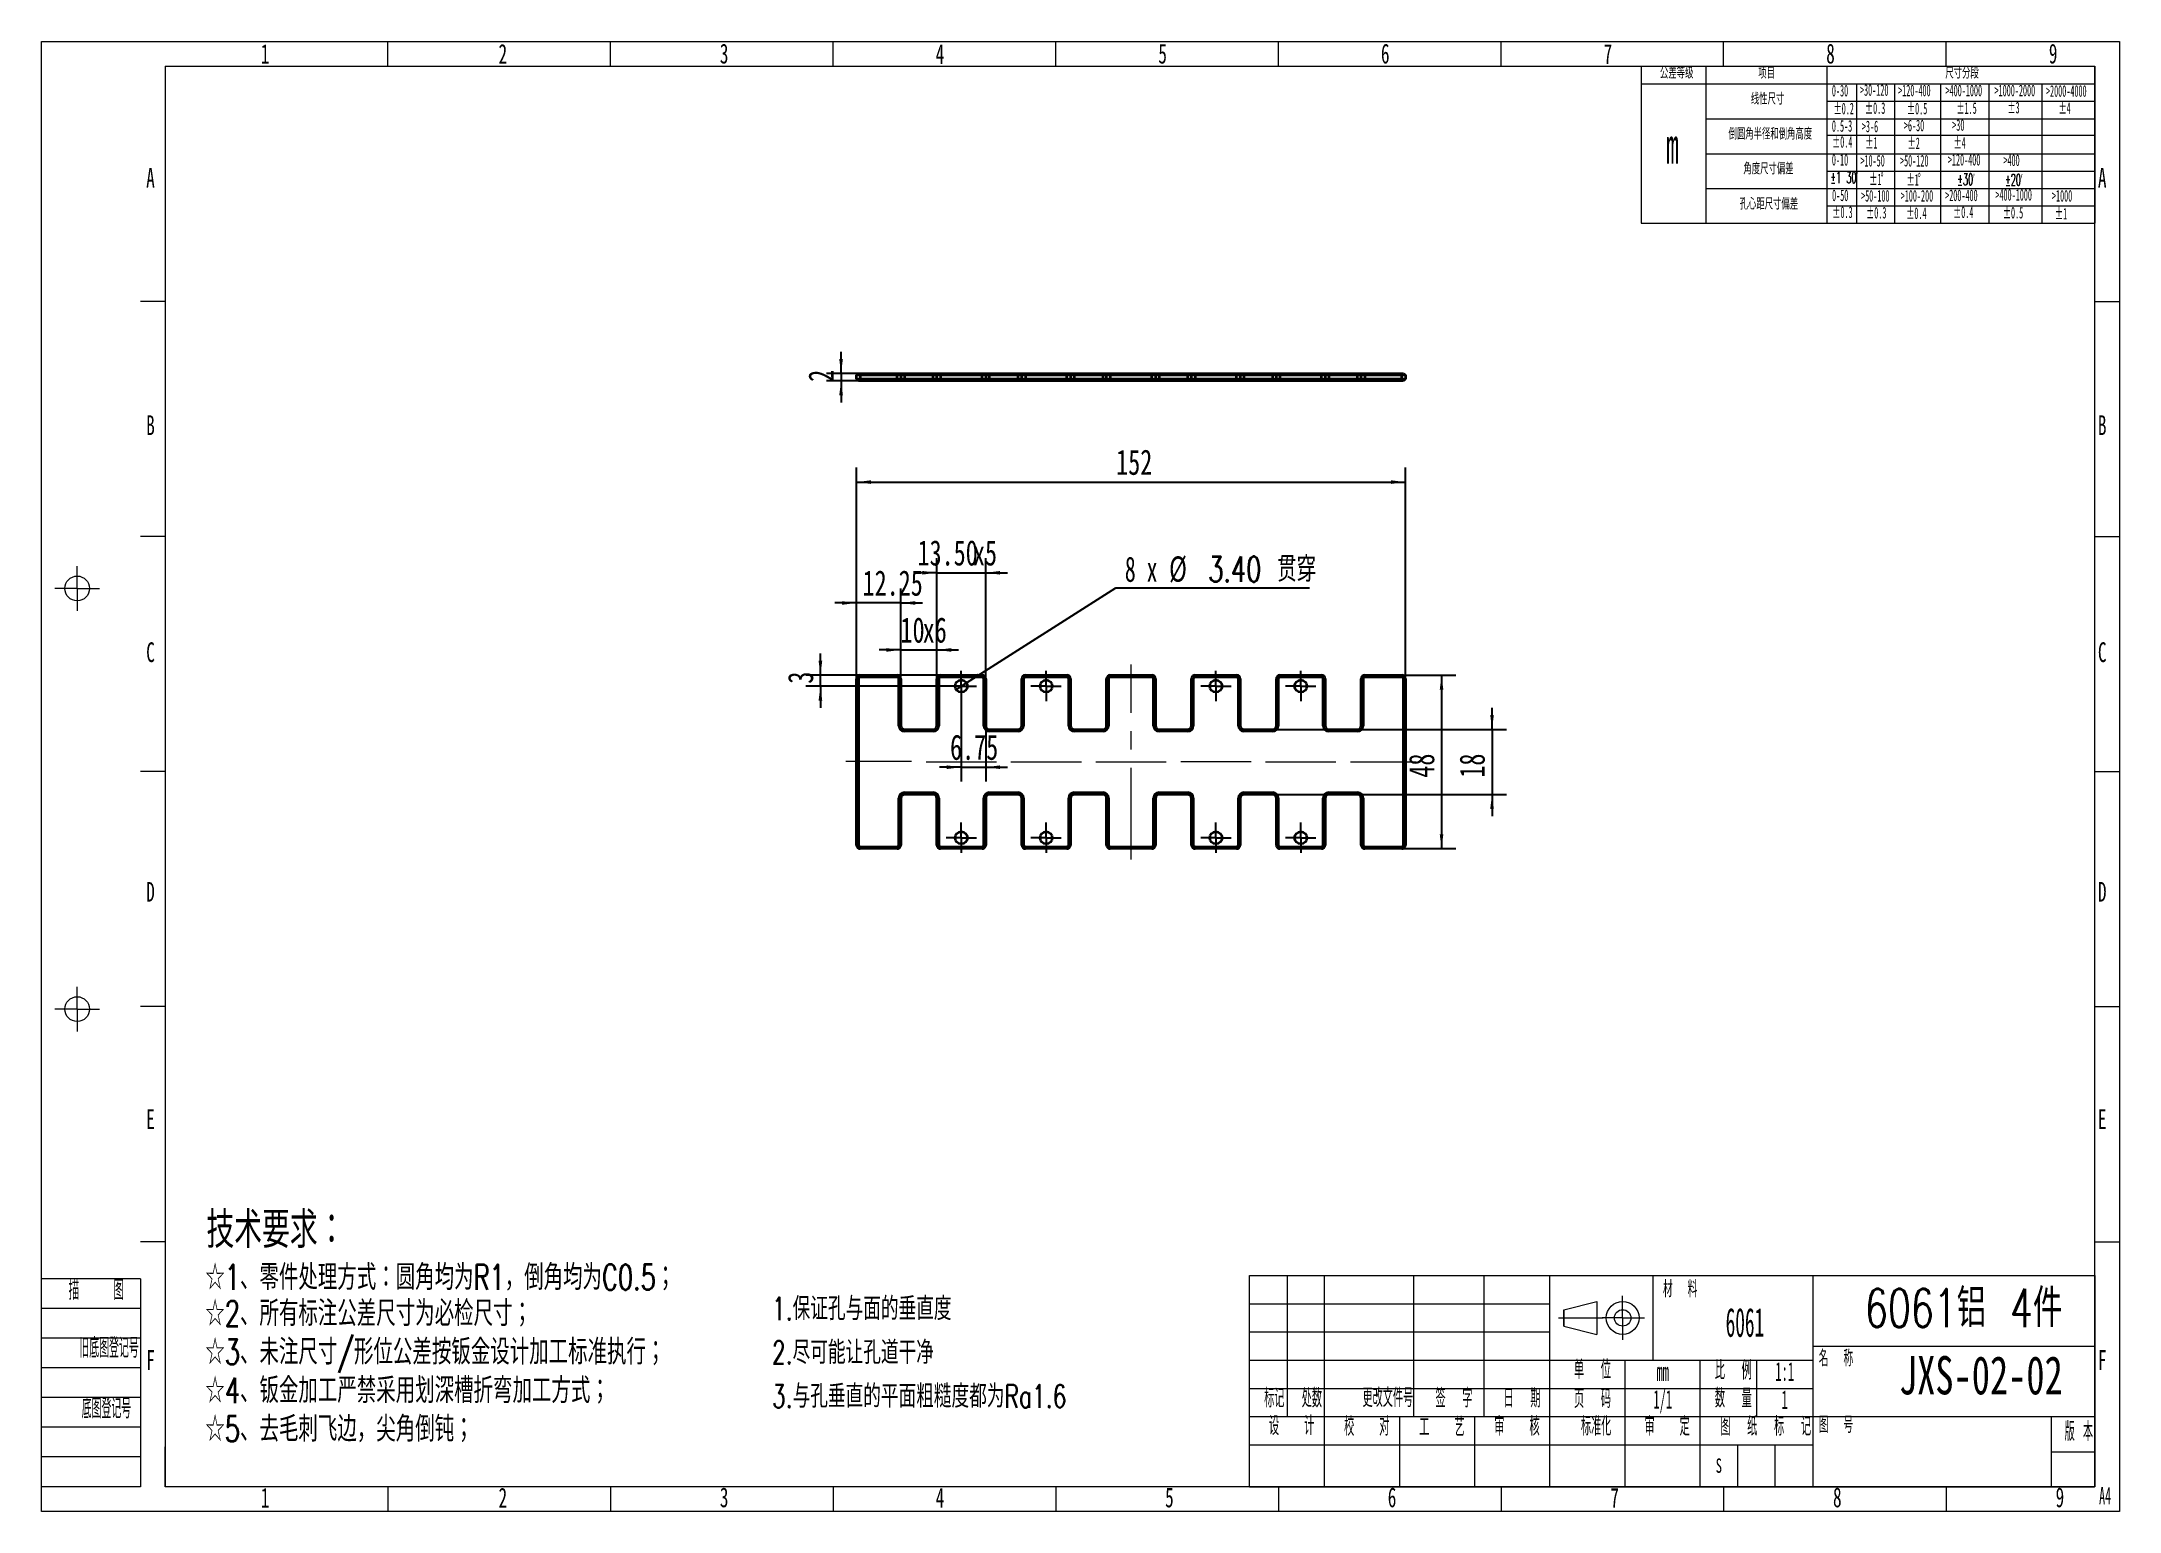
# Model space of a CAD drawing. Header units: millimetres. Extents: x 5 to 292, y 3 to 206.
import ezdxf

# ---------------------------------------------------------------- set-up
doc = ezdxf.new("R2010")
doc.units = ezdxf.units.MM
doc.linetypes.add('CENTERX2', pattern=[20.32, 12.7, -2.54, 2.54, -2.54])
doc.layers.add('10', color=7, linetype='Continuous')
doc.layers.add('SLD-0', color=7, linetype='Continuous')
doc.layers.add('粗实线层', color=7, linetype='Continuous', lineweight=25)
doc.styles.add('SLDTEXTSTYLE0', font='TXT', dxfattribs={"width": 0.7, "bigfont": 'bigfont'})
doc.styles.add('SLDTEXTSTYLE1', font='TXT', dxfattribs={"width": 0.7})
doc.styles.add('SLDTEXTSTYLE10', font='TXT', dxfattribs={"width": 0.510549})
doc.styles.add('SLDTEXTSTYLE11', font='TXT', dxfattribs={"width": 0.516878})
doc.styles.add('SLDTEXTSTYLE12', font='TXT', dxfattribs={"width": 0.516878, "bigfont": 'bigfont'})
doc.styles.add('SLDTEXTSTYLE13', font='TXT', dxfattribs={"width": 0.633333})
doc.styles.add('SLDTEXTSTYLE2', font='TXT', dxfattribs={"width": 0.49, "bigfont": 'bigfont'})
doc.styles.add('SLDTEXTSTYLE3', font='TXT', dxfattribs={"width": 0.495, "bigfont": 'bigfont'})
doc.styles.add('SLDTEXTSTYLE4', font='TXT', dxfattribs={"width": 0.496, "bigfont": 'bigfont'})
doc.styles.add('SLDTEXTSTYLE5', font='TXT', dxfattribs={"width": 0.5125, "bigfont": 'bigfont'})
doc.styles.add('SLDTEXTSTYLE6', font='TXT', dxfattribs={"width": 0.49})
doc.styles.add('SLDTEXTSTYLE7', font='TXT', dxfattribs={"width": 0.638186})
doc.styles.add('SLDTEXTSTYLE8', font='TXT', dxfattribs={"width": 0.484951, "bigfont": 'bigfont'})
doc.styles.add('SLDTEXTSTYLE9', font='TXT', dxfattribs={"width": 0.454852, "bigfont": 'bigfont'})
doc.dimstyles.new('SLDDIMSTYLE0', dxfattribs={"dimtxt": 3.5, "dimasz": 2, "dimexe": 0, "dimexo": 0.0625, "dimgap": 0.875, "dimtad": 2, "dimlfac": 2, "dimrnd": 1e-09, "dimzin": 12, "dimdsep": 46, "dimtxsty": 'SLDTEXTSTYLE1', "dimsah": 1, "dimcen": 0.09, "dimadec": 0, "dimazin": 3, "dimtfac": 1, "dimtmove": 0, "dimatfit": 0, "dimfxl": 0, "dimfrac": 2, "dimtolj": 1, "dimtzin": 12, "dimarcsym": 0})
doc.dimstyles.new('SLDDIMSTYLE1', dxfattribs={"dimtxt": 3.5, "dimasz": 2, "dimexe": 0, "dimexo": 0.0625, "dimgap": 0.875, "dimtad": 2, "dimlfac": 2, "dimrnd": 1e-09, "dimzin": 12, "dimdsep": 46, "dimtxsty": 'SLDTEXTSTYLE1', "dimsah": 1, "dimcen": 0.09, "dimadec": 0, "dimazin": 3, "dimtfac": 1, "dimtofl": 0, "dimtmove": 0, "dimatfit": 3, "dimfxl": 0, "dimfrac": 2, "dimtolj": 1, "dimtzin": 12, "dimarcsym": 0})
doc.dimstyles.new('SLDDIMSTYLE2', dxfattribs={"dimtxt": 3.5, "dimasz": 2, "dimexe": 0, "dimexo": 0.0625, "dimgap": 0.875, "dimtad": 2, "dimlfac": 2, "dimrnd": 1e-09, "dimzin": 4, "dimdsep": 46, "dimtxsty": 'SLDTEXTSTYLE1', "dimsah": 1, "dimcen": 0.09, "dimadec": 0, "dimazin": 1, "dimtfac": 1, "dimtmove": 0, "dimatfit": 0, "dimfxl": 0, "dimfrac": 2, "dimtolj": 1, "dimtzin": 12, "dimarcsym": 0})
doc.dimstyles.new('SLDDIMSTYLE3', dxfattribs={"dimtxt": 3.5, "dimasz": 2, "dimexe": 0, "dimexo": 0.0625, "dimgap": 0.875, "dimtad": 0, "dimtih": 1, "dimtoh": 1, "dimlfac": 2, "dimrnd": 1e-09, "dimzin": 4, "dimdsep": 46, "dimtxsty": 'SLDTEXTSTYLE1', "dimblk1": 'NONE', "dimsah": 1, "dimcen": 0, "dimadec": 0, "dimazin": 1, "dimtfac": 1, "dimtmove": 0, "dimatfit": 3, "dimldrblk": 'NONE', "dimfxl": 0, "dimfrac": 2, "dimtolj": 1, "dimtzin": 12, "dimarcsym": 0})

msp = doc.modelspace()

# ---------------------------------------------------------------- texts
at = {"layer": 'SLD-0'}
for s, insert, char_height, attachment_point, style in [('1', (34.8548, 205.9063), 2.74, 1, 'SLDTEXTSTYLE7'), ('2', (67.7712, 205.9063), 2.74, 1, 'SLDTEXTSTYLE7'), ('3', (98.4143, 205.9529), 2.74, 1, 'SLDTEXTSTYLE7'), ('4', (128.2998, 205.8954), 2.74, 1, 'SLDTEXTSTYLE7'), ('5', (159.1248, 205.942), 2.74, 1, 'SLDTEXTSTYLE7'), ('6', (189.9498, 205.9529), 2.74, 1, 'SLDTEXTSTYLE7'), ('7', (220.7748, 205.8954), 2.74, 1, 'SLDTEXTSTYLE7'), ('8', (251.5998, 205.9529), 2.74, 1, 'SLDTEXTSTYLE7'), ('9', (282.4248, 205.9529), 2.74, 1, 'SLDTEXTSTYLE7'), ('公差等级', (228.5869, 202.7317), 1.6, 1, 'SLDTEXTSTYLE12'), ('项目', (242.1925, 202.7099), 1.6, 1, 'SLDTEXTSTYLE12'), ('尺寸分段', (268.0924, 202.7221), 1.6, 1, 'SLDTEXTSTYLE12'), ('线性尺寸', (241.1637, 199.1276), 1.6, 1, 'SLDTEXTSTYLE12'), ('0-30', (252.3879, 200.253), 1.6, 1, 'SLDTEXTSTYLE11'), ('>30-120', (256.2771, 200.342), 1.6, 1, 'SLDTEXTSTYLE11'), ('>120-400', (261.5573, 200.2751), 1.6, 1, 'SLDTEXTSTYLE11'), ('>400-1000', (268.1181, 200.2751), 1.6, 1, 'SLDTEXTSTYLE11'), ('>1000-2000', (274.9028, 200.2751), 1.6, 1, 'SLDTEXTSTYLE11'), ('>2000-4000', (282.0315, 200.2082), 1.6, 1, 'SLDTEXTSTYLE11'), ('±0.2', (252.6171, 197.7777), 1.6, 1, 'SLDTEXTSTYLE11'), ('±0.3', (256.9655, 197.8446), 1.6, 1, 'SLDTEXTSTYLE11'), ('±0.5', (262.7809, 197.7737), 1.6, 1, 'SLDTEXTSTYLE11'), ('±1.5', (269.6282, 197.8406), 1.6, 1, 'SLDTEXTSTYLE11'), ('±3', (276.69, 197.9075), 1.6, 1, 'SLDTEXTSTYLE11'), ('±4', (283.7612, 197.8406), 1.6, 1, 'SLDTEXTSTYLE11'), ('m', (229.4354, 194.3517), 5, 1, 'SLDTEXTSTYLE11'), ('倒圆角半径和倒角高度', (238.0746, 194.2849), 1.6, 1, 'SLDTEXTSTYLE12'), ('0.5-3', (252.3879, 195.3694), 1.6, 1, 'SLDTEXTSTYLE11'), ('±0.4', (252.4164, 193.1617), 1.6, 1, 'SLDTEXTSTYLE11'), ('>3-6', (256.5357, 195.3025), 1.6, 1, 'SLDTEXTSTYLE11'), ('±1', (257.0092, 193.0337), 1.6, 1, 'SLDTEXTSTYLE11'), ('>6-30', (262.3559, 195.4363), 1.6, 1, 'SLDTEXTSTYLE11'), ('±2', (262.8731, 192.9726), 1.6, 1, 'SLDTEXTSTYLE11'), ('>30', (269.0458, 195.5032), 1.6, 1, 'SLDTEXTSTYLE11'), ('±4', (269.2261, 193.0337), 1.6, 1, 'SLDTEXTSTYLE11'), ('0-10', (252.3879, 190.6864), 1.6, 1, 'SLDTEXTSTYLE11'), ('>10-50', (256.335, 190.5526), 1.6, 1, 'SLDTEXTSTYLE11'), ('>50-120', (261.8207, 190.5526), 1.6, 1, 'SLDTEXTSTYLE11'), ('>120-400', (268.4437, 190.6864), 1.6, 1, 'SLDTEXTSTYLE11'), ('>400', (276.1372, 190.6195), 1.6, 1, 'SLDTEXTSTYLE11'), ('A', (18.9878, 188.7658), 2.74, 1, 'SLDTEXTSTYLE7'), ('角度尺寸偏差', (240.1346, 189.467), 1.6, 1, 'SLDTEXTSTYLE12'), ('±1 30′', (252.1782, 188.2375), 1.5875, 1, 'SLDTEXTSTYLE12'), ('±30′', (269.7496, 187.9792), 1.6, 1, 'SLDTEXTSTYLE12'), ('±20′', (276.3727, 187.9123), 1.6, 1, 'SLDTEXTSTYLE12'), ('A', (289.2203, 188.7658), 2.74, 1, 'SLDTEXTSTYLE7'), ('孔心距尺寸偏差', (239.6089, 184.5968), 1.6, 1, 'SLDTEXTSTYLE12'), ('0-50', (252.413, 185.7689), 1.6, 1, 'SLDTEXTSTYLE11'), ('>50-100', (256.427, 185.702), 1.6, 1, 'SLDTEXTSTYLE11'), ('>100-200', (261.9127, 185.702), 1.6, 1, 'SLDTEXTSTYLE11'), ('>200-400', (268.0675, 185.7689), 1.6, 1, 'SLDTEXTSTYLE11'), ('>400-1000', (275.025, 185.8358), 1.6, 1, 'SLDTEXTSTYLE11'), ('>1000', (282.8522, 185.702), 1.6, 1, 'SLDTEXTSTYLE11'), ('±0.3', (252.4415, 183.4274), 1.6, 1, 'SLDTEXTSTYLE11'), ('±0.3', (257.1245, 183.3605), 1.6, 1, 'SLDTEXTSTYLE11'), ('±0.4', (262.6771, 183.2936), 1.6, 1, 'SLDTEXTSTYLE11'), ('±0.4', (269.1663, 183.4274), 1.6, 1, 'SLDTEXTSTYLE11'), ('±0.5', (276.057, 183.3605), 1.6, 1, 'SLDTEXTSTYLE11'), ('±1', (283.2821, 183.2267), 1.6, 1, 'SLDTEXTSTYLE11'), ('B', (18.9878, 154.5154), 2.74, 1, 'SLDTEXTSTYLE7'), ('B', (289.2203, 154.5154), 2.74, 1, 'SLDTEXTSTYLE7'), ('C', (18.9878, 123.0979), 2.74, 1, 'SLDTEXTSTYLE7'), ('C', (289.2203, 123.0979), 2.74, 1, 'SLDTEXTSTYLE7'), ('D', (18.9878, 89.9341), 2.74, 1, 'SLDTEXTSTYLE7'), ('D', (289.2203, 89.9341), 2.74, 1, 'SLDTEXTSTYLE7'), ('E', (18.9878, 58.4696), 2.74, 1, 'SLDTEXTSTYLE7'), ('E', (289.2203, 58.4696), 2.74, 1, 'SLDTEXTSTYLE7'), ('描    图', (12.0797, 34.8098), 2.74, 2, 'SLDTEXTSTYLE8'), ('材  料', (228.994, 34.7233), 2.275, 1, 'SLDTEXTSTYLE5'), ('6061', (240.3458, 30.9682), 4, 2, 'SLDTEXTSTYLE6'), ('旧底图登记号', (13.8474, 26.8077), 2.74, 2, 'SLDTEXTSTYLE9'), ('F', (18.9878, 25.1372), 2.74, 1, 'SLDTEXTSTYLE7'), ('单  位', (219.2387, 23.7356), 2.6, 2, 'SLDTEXTSTYLE3'), ('比  例', (238.7369, 23.6571), 2.6, 2, 'SLDTEXTSTYLE3'), ('1:1', (245.8553, 23.4723), 2.6, 2, 'SLDTEXTSTYLE6'), ('名  称', (250.5704, 25.1418), 2.275, 1, 'SLDTEXTSTYLE5'), ('F', (289.2203, 25.1372), 2.74, 1, 'SLDTEXTSTYLE7'), ('mm', (228.9526, 23.4672), 2.6, 2, 'SLDTEXTSTYLE6'), ('底图登记号', (13.4829, 18.4141), 2.74, 2, 'SLDTEXTSTYLE9'), ('标记', (175.1822, 19.7844), 2.6, 2, 'SLDTEXTSTYLE2'), ('处数', (180.384, 19.781), 2.6, 2, 'SLDTEXTSTYLE2'), ('更改文件号', (190.9086, 19.8401), 2.6, 2, 'SLDTEXTSTYLE2'), ('签  字', (200.0637, 19.7889), 2.6, 2, 'SLDTEXTSTYLE3'), ('日  期', (209.4887, 19.781), 2.6, 2, 'SLDTEXTSTYLE3'), ('页  码', (219.2369, 19.6979), 2.6, 2, 'SLDTEXTSTYLE3'), ('1/1', (228.967, 19.6101), 2.6, 2, 'SLDTEXTSTYLE6'), ('数  量', (238.7405, 19.781), 2.6, 2, 'SLDTEXTSTYLE3'), ('1', (245.8494, 19.5723), 2.6, 2, 'SLDTEXTSTYLE6'), ('设   计', (177.5827, 15.9635), 2.6, 2, 'SLDTEXTSTYLE4'), ('校   对', (187.9845, 15.8718), 2.6, 2, 'SLDTEXTSTYLE4'), ('工   艺', (198.3813, 15.7889), 2.6, 2, 'SLDTEXTSTYLE4'), ('审   核', (208.7827, 15.889), 2.6, 2, 'SLDTEXTSTYLE4'), ('标准化', (219.7487, 15.8993), 2.6, 2, 'SLDTEXTSTYLE2'), ('审   定', (229.5799, 15.8753), 2.6, 2, 'SLDTEXTSTYLE4'), ('图  纸  标  记', (243.2237, 15.8843), 2.6, 2, 'SLDTEXTSTYLE4'), ('图  号', (250.5672, 15.9471), 2.275, 1, 'SLDTEXTSTYLE5'), ('版 本', (286.5785, 15.165), 2.6, 2, 'SLDTEXTSTYLE2'), ('S', (236.7324, 10.1397), 2, 2, 'SLDTEXTSTYLE7'), ('1', (34.8548, 6.0725), 2.74, 1, 'SLDTEXTSTYLE7'), ('2', (67.7712, 6.0725), 2.74, 1, 'SLDTEXTSTYLE7'), ('3', (98.4143, 6.1191), 2.74, 1, 'SLDTEXTSTYLE7'), ('4', (128.2998, 6.0615), 2.74, 1, 'SLDTEXTSTYLE7'), ('5', (160.0643, 6.1081), 2.74, 1, 'SLDTEXTSTYLE7'), ('6', (190.8893, 6.1191), 2.74, 1, 'SLDTEXTSTYLE7'), ('7', (221.7143, 6.0615), 2.74, 1, 'SLDTEXTSTYLE7'), ('8', (252.5393, 6.1191), 2.74, 1, 'SLDTEXTSTYLE7'), ('9', (283.3643, 6.1191), 2.74, 1, 'SLDTEXTSTYLE7'), ('A4', (290.2162, 6.1854), 2.3975, 2, 'SLDTEXTSTYLE10')]:
    msp.add_mtext(s, dxfattribs=dict(at, insert=insert, char_height=char_height, attachment_point=attachment_point, style=style))
at = {"layer": '粗实线层', "attachment_point": 1}
for s, insert, char_height, style in [('技术要求：', (27.3302, 44.27), 5, 'SLDTEXTSTYLE0'), ('☆1、零件处理方式：圆角均为R1，倒角均为C0.5；', (27.1808, 36.9672), 3.5, 'SLDTEXTSTYLE0'), ('6061铝 4件', (256.9683, 33.5966), 5.29167, 'SLDTEXTSTYLE0'), ('JXS-02-02', (261.6721, 24.2944), 5.29167, 'SLDTEXTSTYLE1')]:
    msp.add_mtext(s, dxfattribs=dict(at, insert=insert, char_height=char_height, style=style))

# ---------------------------------------------------------------- blocks, each defined once
blk = doc.blocks.new('SW_NOTE_0')
at = {"layer": 'SLD-0', "color": 0, "char_height": 3.5, "attachment_point": 1, "style": 'SLDTEXTSTYLE0'}
for s, insert in [('☆2、所有标注公差尺寸为必检尺寸；', (0, 4.51)), ('☆3、未注尺寸/形位公差按钣金设计加工标准执行；', (0, -0.82)), ('☆4、钣金加工严禁采用划深槽折弯加工方式；', (0, -6.15)), ('☆5、去毛刺飞边，尖角倒钝；', (0, -11.48))]:
    blk.add_mtext(s, dxfattribs=dict(at, insert=insert))
blk = doc.blocks.new('SW_NOTE_0_1')
at = {"layer": 'SLD-0', "color": 0, "char_height": 1.6, "attachment_point": 1, "style": 'SLDTEXTSTYLE11'}
for s, insert in [('±1', (0, 2.06)), ('°', (1.55, 2.19))]:
    blk.add_mtext(s, dxfattribs=dict(at, insert=insert))
blk = doc.blocks.new('SW_NOTE_0_2')
at = {"layer": 'SLD-0', "color": 0, "char_height": 1.6, "attachment_point": 1, "style": 'SLDTEXTSTYLE11'}
for s, insert in [('±1', (0, 2.06)), ('°', (1.55, 2.19))]:
    blk.add_mtext(s, dxfattribs=dict(at, insert=insert))
blk = doc.blocks.new('SW_NOTE_0_3')
at = {"layer": '粗实线层', "color": 0, "char_height": 3.175, "attachment_point": 1, "style": 'SLDTEXTSTYLE0'}
for s, insert in [('1.保证孔与面的垂直度', (0, 4.09)), ('2.尽可能让孔道干净', (0, -1.97)), ('3.与孔垂直的平面粗糙度都为Ra1.6', (0, -8.03))]:
    blk.add_mtext(s, dxfattribs=dict(at, insert=insert))
blk = doc.blocks.new('_D')
at = {"layer": '10'}
for p, q in [((115.2, 160.3), (115.2, 163.3)), ((117.84, 160.3), (113.2, 160.3)), ((117.84, 159.3), (113.2, 159.3)), ((115.2, 160.3), (115.2, 159.3)), ((115.2, 159.3), (115.2, 156.3))]:
    blk.add_line(p, q, dxfattribs=at)
for points in [[(115.2, 160.3), (115.45, 162.3), (114.95, 162.3)], [(115.2, 159.3), (114.95, 157.3), (115.45, 157.3)]]:
    blk.add_solid(points, dxfattribs=at)
at = {"layer": '10', "insert": (110.68, 159.15), "char_height": 3.5, "attachment_point": 1, "rotation": 90, "style": 'SLDTEXTSTYLE1'}
blk.add_mtext('2', dxfattribs=at)
blk = doc.blocks.new('_D_1')
at = {"layer": '10'}
for p, q in [((117.34, 118.04), (117.34, 147.27)), ((193.34, 118.04), (193.34, 147.27)), ((117.34, 145.27), (193.34, 145.27))]:
    blk.add_line(p, q, dxfattribs=at)
for points in [[(117.34, 145.27), (119.34, 145.02), (119.34, 145.52)], [(193.34, 145.27), (191.34, 145.52), (191.34, 145.02)]]:
    blk.add_solid(points, dxfattribs=at)
at = {"layer": '10', "insert": (153.29, 149.78), "char_height": 3.5, "attachment_point": 1, "style": 'SLDTEXTSTYLE1'}
blk.add_mtext('152', dxfattribs=at)
blk = doc.blocks.new('_D_2')
at = {"layer": '10'}
for p, q in [((117.34, 118.04), (117.34, 130.54)), ((123.47, 118.04), (123.47, 130.54)), ((117.34, 128.54), (114.34, 128.54)), ((123.47, 128.54), (117.34, 128.54)), ((123.47, 128.54), (126.47, 128.54))]:
    blk.add_line(p, q, dxfattribs=at)
for points in [[(117.34, 128.54), (115.34, 128.79), (115.34, 128.29)], [(123.47, 128.54), (125.47, 128.29), (125.47, 128.79)]]:
    blk.add_solid(points, dxfattribs=at)
at = {"layer": '10', "insert": (118.18, 133.05), "char_height": 3.5, "attachment_point": 1, "style": 'SLDTEXTSTYLE1'}
blk.add_mtext('12.25', dxfattribs=at)
blk = doc.blocks.new('_D_3')
at = {"layer": '10'}
for p, q in [((123.47, 118.04), (123.47, 124.04)), ((128.47, 118.04), (128.47, 124.04)), ((123.47, 122.04), (120.47, 122.04)), ((123.47, 122.04), (128.47, 122.04)), ((128.47, 122.04), (131.47, 122.04))]:
    blk.add_line(p, q, dxfattribs=at)
for points in [[(123.47, 122.04), (121.47, 122.29), (121.47, 121.79)], [(128.47, 122.04), (130.47, 121.79), (130.47, 122.29)]]:
    blk.add_solid(points, dxfattribs=at)
at = {"layer": '10', "char_height": 3.5, "attachment_point": 1, "style": 'SLDTEXTSTYLE1'}
for s, insert in [('10', (123.43, 126.55)), ('x6', (126.5, 126.55))]:
    blk.add_mtext(s, dxfattribs=dict(at, insert=insert))
blk = doc.blocks.new('_D_4')
at = {"layer": '10'}
for p, q in [((128.47, 132.72), (125.47, 132.72)), ((128.47, 118.04), (128.47, 134.72)), ((128.47, 132.72), (135.22, 132.72)), ((135.22, 118.04), (135.22, 134.72)), ((135.22, 132.72), (138.22, 132.72))]:
    blk.add_line(p, q, dxfattribs=at)
for points in [[(128.47, 132.72), (126.47, 132.97), (126.47, 132.47)], [(135.22, 132.72), (137.22, 132.47), (137.22, 132.97)]]:
    blk.add_solid(points, dxfattribs=at)
at = {"layer": '10', "char_height": 3.5, "attachment_point": 1, "style": 'SLDTEXTSTYLE1'}
for s, insert in [('13.50', (125.79, 137.23)), ('x5', (133.46, 137.23))]:
    blk.add_mtext(s, dxfattribs=dict(at, insert=insert))
blk = doc.blocks.new('_D_5')
at = {"layer": '10'}
for p, q in [((131.84, 114.94), (131.84, 103.81)), ((135.22, 111.54), (135.22, 103.81)), ((131.84, 105.81), (128.84, 105.81)), ((131.84, 105.81), (135.22, 105.81)), ((135.22, 105.81), (138.22, 105.81))]:
    blk.add_line(p, q, dxfattribs=at)
for points in [[(131.84, 105.81), (129.84, 106.06), (129.84, 105.56)], [(135.22, 105.81), (137.22, 105.56), (137.22, 106.06)]]:
    blk.add_solid(points, dxfattribs=at)
at = {"layer": '10', "insert": (130.29, 110.33), "char_height": 3.5, "attachment_point": 1, "style": 'SLDTEXTSTYLE1'}
blk.add_mtext('6.75', dxfattribs=at)
blk = doc.blocks.new('_D_6')
at = {"layer": '10'}
for p, q in [((192.84, 118.54), (200.34, 118.54)), ((198.34, 118.54), (198.34, 94.54)), ((192.84, 94.54), (200.34, 94.54))]:
    blk.add_line(p, q, dxfattribs=at)
for points in [[(198.34, 118.54), (198.09, 116.54), (198.59, 116.54)], [(198.34, 94.54), (198.59, 96.54), (198.09, 96.54)]]:
    blk.add_solid(points, dxfattribs=at)
at = {"layer": '10', "insert": (193.83, 104.36), "char_height": 3.5, "attachment_point": 1, "rotation": 90, "style": 'SLDTEXTSTYLE1'}
blk.add_mtext('48', dxfattribs=at)
blk = doc.blocks.new('_D_7')
at = {"layer": '10'}
for p, q in [((112.34, 118.54), (112.34, 121.54)), ((128.97, 118.54), (110.34, 118.54)), ((112.34, 117.04), (112.34, 118.54)), ((129.74, 117.04), (110.34, 117.04)), ((112.34, 117.04), (112.34, 114.04))]:
    blk.add_line(p, q, dxfattribs=at)
for points in [[(112.34, 118.54), (112.59, 120.54), (112.09, 120.54)], [(112.34, 117.04), (112.09, 115.04), (112.59, 115.04)]]:
    blk.add_solid(points, dxfattribs=at)
at = {"layer": '10', "insert": (107.83, 117.37), "char_height": 3.5, "attachment_point": 1, "rotation": 90, "style": 'SLDTEXTSTYLE1'}
blk.add_mtext('3', dxfattribs=at)
blk = doc.blocks.new('_D_8')
at = {"layer": '10'}
for p, q in [((205.33, 111.04), (205.33, 114.04)), ((174.97, 111.04), (207.33, 111.04)), ((205.33, 111.04), (205.33, 102.04)), ((174.97, 102.04), (207.33, 102.04)), ((205.33, 102.04), (205.33, 99.04))]:
    blk.add_line(p, q, dxfattribs=at)
for points in [[(205.33, 111.04), (205.58, 113.04), (205.08, 113.04)], [(205.33, 102.04), (205.08, 100.04), (205.58, 100.04)]]:
    blk.add_solid(points, dxfattribs=at)
at = {"layer": '10', "insert": (200.82, 104.36), "char_height": 3.5, "attachment_point": 1, "rotation": 90, "style": 'SLDTEXTSTYLE1'}
blk.add_mtext('18', dxfattribs=at)
blk = doc.blocks.new('_D_9')
at = {"layer": '10'}
for p, q in [((132.56, 117.49), (153.24, 130.64)), ((153.24, 130.64), (180.05, 130.64)), ((131.13, 116.58), (132.56, 117.49))]:
    blk.add_line(p, q, dxfattribs=at)
blk.add_solid([(132.56, 117.49), (134.38, 118.36), (134.12, 118.78)], dxfattribs=at)
at = {"layer": '10', "char_height": 3.5, "attachment_point": 1}
for s, insert, style in [('3.40 贯穿', (166.04, 134.97), 'SLDTEXTSTYLE0'), ('8 x', (154.49, 134.97), 'SLDTEXTSTYLE13'), ('%%c', (160.61, 134.99), 'SLDTEXTSTYLE1')]:
    blk.add_mtext(s, dxfattribs=dict(at, insert=insert, style=style))
blk = doc.blocks.new('_None')
blk = doc.blocks.new('SW_CENTERMARKSYMBOL_0')
at = {"layer": '10', "color": 0}
for p, q in [((-1.25, 0), (-2.1, 0)), ((0, 0), (-1.25, 0)), ((0, 1.25), (0, 2.1)), ((0, 0), (0, 1.25)), ((0, 0), (0, -1.25)), ((0, 0), (1.25, 0)), ((1.25, 0), (2.1, 0)), ((0, -1.25), (0, -2.1))]:
    blk.add_line(p, q, dxfattribs=at)
blk = doc.blocks.new('SW_CENTERMARKSYMBOL_1')
at = {"layer": '10', "color": 0}
for p, q in [((-1.25, 0), (-2.1, 0)), ((0, 0), (-1.25, 0)), ((0, 1.25), (0, 2.1)), ((0, 0), (0, 1.25)), ((0, 0), (0, -1.25)), ((0, 0), (1.25, 0)), ((1.25, 0), (2.1, 0)), ((0, -1.25), (0, -2.1))]:
    blk.add_line(p, q, dxfattribs=at)
blk = doc.blocks.new('SW_CENTERMARKSYMBOL_2')
at = {"layer": '10', "color": 0}
for p, q in [((-1.25, 0), (-2.1, 0)), ((0, 0), (-1.25, 0)), ((0, 1.25), (0, 2.1)), ((0, 0), (0, 1.25)), ((0, 0), (0, -1.25)), ((0, 0), (1.25, 0)), ((1.25, 0), (2.1, 0)), ((0, -1.25), (0, -2.1))]:
    blk.add_line(p, q, dxfattribs=at)
blk = doc.blocks.new('SW_CENTERMARKSYMBOL_3')
at = {"layer": '10', "color": 0}
for p, q in [((-1.25, 0), (-2.1, 0)), ((0, 0), (-1.25, 0)), ((0, 1.25), (0, 2.1)), ((0, 0), (0, 1.25)), ((0, 0), (0, -1.25)), ((0, 0), (1.25, 0)), ((1.25, 0), (2.1, 0)), ((0, -1.25), (0, -2.1))]:
    blk.add_line(p, q, dxfattribs=at)
blk = doc.blocks.new('SW_CENTERMARKSYMBOL_4')
at = {"layer": '10', "color": 0}
for p, q in [((-1.25, 0), (-2.1, 0)), ((0, 0), (-1.25, 0)), ((0, 1.25), (0, 2.1)), ((0, 0), (0, 1.25)), ((0, 0), (0, -1.25)), ((0, 0), (1.25, 0)), ((1.25, 0), (2.1, 0)), ((0, -1.25), (0, -2.1))]:
    blk.add_line(p, q, dxfattribs=at)
blk = doc.blocks.new('SW_CENTERMARKSYMBOL_5')
at = {"layer": '10', "color": 0}
for p, q in [((-1.25, 0), (-2.1, 0)), ((0, 0), (-1.25, 0)), ((0, 1.25), (0, 2.1)), ((0, 0), (0, 1.25)), ((0, 0), (0, -1.25)), ((0, 0), (1.25, 0)), ((1.25, 0), (2.1, 0)), ((0, -1.25), (0, -2.1))]:
    blk.add_line(p, q, dxfattribs=at)
blk = doc.blocks.new('SW_CENTERMARKSYMBOL_6')
at = {"layer": '10', "color": 0}
for p, q in [((-1.25, 0), (-2.1, 0)), ((0, 0), (-1.25, 0)), ((0, 1.25), (0, 2.1)), ((0, 0), (0, 1.25)), ((0, 0), (0, -1.25)), ((0, 0), (1.25, 0)), ((1.25, 0), (2.1, 0)), ((0, -1.25), (0, -2.1))]:
    blk.add_line(p, q, dxfattribs=at)
blk = doc.blocks.new('SW_CENTERMARKSYMBOL_7')
at = {"layer": '10', "color": 0}
for p, q in [((-1.25, 0), (-2.1, 0)), ((0, 0), (-1.25, 0)), ((0, 1.25), (0, 2.1)), ((0, 0), (0, 1.25)), ((0, 0), (0, -1.25)), ((0, 0), (1.25, 0)), ((1.25, 0), (2.1, 0)), ((0, -1.25), (0, -2.1))]:
    blk.add_line(p, q, dxfattribs=at)

# ---------------------------------------------------------------- dimensions: what is measured, and where the dimension line sits
at = {"layer": '10'}
for base, p1, p2, dimstyle, picture, middle in [((115.1967, 159.2991), (117.8447, 160.2991), (117.8447, 159.2991), 'SLDDIMSTYLE0', '_D', (115.1967, 159.9198)), ((112.3447, 118.5377), (129.7447, 117.0377), (128.9697, 118.5377), 'SLDDIMSTYLE0', '_D_7', (112.3447, 118.1343)), ((198.3447, 94.5377), (192.8447, 118.5377), (192.8447, 94.5377), 'SLDDIMSTYLE1', '_D_6', (198.3447, 105.8938)), ((205.3304, 102.0377), (174.9697, 111.0377), (174.9697, 102.0377), 'SLDDIMSTYLE0', '_D_8', (205.3304, 105.8938))]:
    dim = msp.add_linear_dim(base=base, p1=p1, p2=p2, angle=90, dimstyle=dimstyle, dxfattribs=at)
    dim.commit()
    dim.dimension.update_dxf_attribs({"geometry": picture, "text_midpoint": middle, "dimtype": 160})
for base, p1, p2, dimstyle, picture, middle in [((193.3447, 145.2697), (117.3447, 118.0377), (193.3447, 118.0377), 'SLDDIMSTYLE1', '_D_1', (155.5958, 145.2697)), ((117.3447, 128.5377), (123.4697, 118.0377), (117.3447, 118.0377), 'SLDDIMSTYLE0', '_D_2', (122.0174, 128.5377)), ((135.2197, 105.8133), (131.8447, 114.9377), (135.2197, 111.5377), 'SLDDIMSTYLE0', '_D_5', (133.3576, 105.8133))]:
    dim = msp.add_linear_dim(base=base, p1=p1, p2=p2, dimstyle=dimstyle, dxfattribs=at)
    dim.commit()
    dim.dimension.update_dxf_attribs({"geometry": picture, "text_midpoint": middle, "dimtype": 160})
for base, p1, p2, text, dimstyle, picture, middle in [((135.2197, 132.7172), (128.4697, 118.0377), (135.2197, 118.0377), '<>x5', 'SLDDIMSTYLE2', '_D_4', (131.1597, 132.7172)), ((128.4697, 122.0377), (123.4697, 118.0377), (128.4697, 118.0377), '<>x6', 'SLDDIMSTYLE0', '_D_3', (126.4926, 122.0377))]:
    dim = msp.add_linear_dim(base=base, p1=p1, p2=p2, text=text, dimstyle=dimstyle, dxfattribs=at)
    dim.commit()
    dim.dimension.update_dxf_attribs({"geometry": picture, "text_midpoint": middle, "dimtype": 160})
dim = msp.add_diameter_dim_2p(p1=(131.1275, 116.5815), p2=(132.5619, 117.4939), text='8 x <> 贯穿\\P', dimstyle='SLDDIMSTYLE3', dxfattribs=at)
dim.commit()
dim.dimension.update_dxf_attribs({"geometry": '_D_9', "text_midpoint": (167.2685, 132.7172), "dimtype": 163})

# ---------------------------------------------------------------- linework, layer by layer
at = {"color": 7, "linetype": 'Continuous', "lineweight": 35}
for p, q in [((117.3447, 160.0491), (117.5947, 160.2991)), ((117.8447, 160.0491), (117.3447, 160.0491)), ((117.3447, 159.5491), (117.3447, 160.0491)), ((117.5947, 159.2991), (117.3447, 159.5491)), ((117.3447, 159.5491), (117.8447, 159.5491)), ((117.5947, 160.2991), (117.8447, 160.2991)), ((117.8447, 159.2991), (117.5947, 159.2991)), ((117.8447, 160.0491), (117.8447, 160.2991)), ((117.8447, 160.2991), (122.9697, 160.2991)), ((117.8447, 160.0491), (117.8447, 159.5491)), ((122.9697, 160.0491), (117.8447, 160.0491)), ((117.8447, 159.2991), (117.8447, 159.5491)), ((117.8447, 159.5491), (122.9697, 159.5491)), ((122.9697, 159.2991), (117.8447, 159.2991)), ((122.9697, 160.0491), (122.9697, 160.2991)), ((122.9697, 160.2991), (123.2197, 160.2991)), ((122.9697, 159.5491), (122.9697, 160.0491)), ((123.4697, 160.0491), (122.9697, 160.0491)), ((122.9697, 159.2991), (122.9697, 159.5491)), ((122.9697, 159.5491), (123.4697, 159.5491)), ((123.2197, 159.2991), (122.9697, 159.2991)), ((123.4697, 160.0491), (123.2197, 160.2991)), ((123.2197, 160.2991), (123.9697, 160.2991)), ((123.2197, 159.2991), (123.4697, 159.5491)), ((123.9697, 159.2991), (123.2197, 159.2991)), ((123.4697, 160.0491), (123.4697, 159.5491)), ((123.9697, 160.0491), (123.4697, 160.0491)), ((123.4697, 159.5491), (123.9697, 159.5491)), ((123.9697, 160.0491), (123.9697, 160.2991)), ((123.9697, 160.2991), (127.9697, 160.2991)), ((123.9697, 160.0491), (123.9697, 159.5491)), ((127.9697, 160.0491), (123.9697, 160.0491)), ((123.9697, 159.2991), (123.9697, 159.5491)), ((123.9697, 159.5491), (127.9697, 159.5491)), ((127.9697, 159.2991), (123.9697, 159.2991)), ((127.9697, 160.0491), (127.9697, 160.2991)), ((127.9697, 160.2991), (128.7197, 160.2991)), ((128.4697, 160.0491), (127.9697, 160.0491)), ((127.9697, 159.5491), (127.9697, 160.0491)), ((127.9697, 159.2991), (127.9697, 159.5491)), ((127.9697, 159.5491), (128.4697, 159.5491)), ((128.7197, 159.2991), (127.9697, 159.2991)), ((128.4697, 160.0491), (128.7197, 160.2991)), ((128.9697, 160.0491), (128.4697, 160.0491)), ((128.4697, 159.5491), (128.4697, 160.0491)), ((128.4697, 159.5491), (128.9697, 159.5491)), ((128.7197, 159.2991), (128.4697, 159.5491)), ((128.7197, 160.2991), (128.9697, 160.2991)), ((128.9697, 159.2991), (128.7197, 159.2991)), ((128.9697, 160.0491), (128.9697, 160.2991)), ((128.9697, 160.2991), (134.7197, 160.2991)), ((128.9697, 160.0491), (128.9697, 159.5491)), ((134.7197, 160.0491), (128.9697, 160.0491)), ((128.9697, 159.2991), (128.9697, 159.5491)), ((128.9697, 159.5491), (134.7197, 159.5491)), ((134.7197, 159.2991), (128.9697, 159.2991)), ((134.7197, 160.0491), (134.7197, 160.2991)), ((134.7197, 160.2991), (134.9697, 160.2991)), ((135.2197, 160.0491), (134.7197, 160.0491)), ((134.7197, 159.5491), (134.7197, 160.0491)), ((134.7197, 159.5491), (135.2197, 159.5491)), ((134.7197, 159.2991), (134.7197, 159.5491)), ((134.9697, 159.2991), (134.7197, 159.2991)), ((135.2197, 160.0491), (134.9697, 160.2991)), ((134.9697, 160.2991), (135.7197, 160.2991)), ((134.9697, 159.2991), (135.2197, 159.5491)), ((135.7197, 159.2991), (134.9697, 159.2991)), ((135.2197, 160.0491), (135.2197, 159.5491)), ((135.7197, 160.0491), (135.2197, 160.0491)), ((135.2197, 159.5491), (135.7197, 159.5491)), ((135.7197, 160.0491), (135.7197, 160.2991)), ((135.7197, 160.2991), (139.7197, 160.2991)), ((135.7197, 160.0491), (135.7197, 159.5491)), ((139.7197, 160.0491), (135.7197, 160.0491)), ((135.7197, 159.2991), (135.7197, 159.5491)), ((135.7197, 159.5491), (139.7197, 159.5491)), ((139.7197, 159.2991), (135.7197, 159.2991)), ((139.7197, 160.0491), (139.7197, 160.2991)), ((139.7197, 160.2991), (140.4697, 160.2991)), ((140.2197, 160.0491), (139.7197, 160.0491)), ((139.7197, 159.5491), (139.7197, 160.0491)), ((139.7197, 159.2991), (139.7197, 159.5491)), ((139.7197, 159.5491), (140.2197, 159.5491)), ((140.4697, 159.2991), (139.7197, 159.2991)), ((140.4697, 160.2991), (140.2197, 160.0491)), ((140.7197, 160.0491), (140.2197, 160.0491)), ((140.2197, 159.5491), (140.2197, 160.0491)), ((140.2197, 159.5491), (140.7197, 159.5491)), ((140.4697, 159.2991), (140.2197, 159.5491)), ((140.4697, 160.2991), (140.7197, 160.2991)), ((140.7197, 159.2991), (140.4697, 159.2991)), ((140.7197, 160.2991), (146.4697, 160.2991)), ((140.7197, 160.2991), (140.7197, 160.0491)), ((140.7197, 160.0491), (140.7197, 159.5491)), ((146.4697, 160.0491), (140.7197, 160.0491)), ((140.7197, 159.2991), (140.7197, 159.5491)), ((140.7197, 159.5491), (146.4697, 159.5491)), ((146.4697, 159.2991), (140.7197, 159.2991)), ((146.4697, 160.2991), (146.4697, 160.0491)), ((146.4697, 160.2991), (146.7197, 160.2991)), ((146.9697, 160.0491), (146.4697, 160.0491)), ((146.4697, 159.5491), (146.4697, 160.0491)), ((146.4697, 159.5491), (146.9697, 159.5491)), ((146.4697, 159.2991), (146.4697, 159.5491)), ((146.7197, 159.2991), (146.4697, 159.2991)), ((146.7197, 160.2991), (146.9697, 160.0491)), ((146.7197, 160.2991), (147.4697, 160.2991)), ((146.7197, 159.2991), (146.9697, 159.5491)), ((147.4697, 159.2991), (146.7197, 159.2991)), ((146.9697, 160.0491), (146.9697, 159.5491)), ((147.4697, 160.0491), (146.9697, 160.0491)), ((146.9697, 159.5491), (147.4697, 159.5491)), ((147.4697, 160.2991), (147.4697, 160.0491)), ((147.4697, 160.2991), (151.4697, 160.2991)), ((147.4697, 160.0491), (147.4697, 159.5491)), ((151.4697, 160.0491), (147.4697, 160.0491)), ((147.4697, 159.5491), (147.4697, 159.2991)), ((147.4697, 159.5491), (151.4697, 159.5491)), ((151.4697, 159.2991), (147.4697, 159.2991)), ((151.4697, 160.2991), (151.4697, 160.0491)), ((151.4697, 160.2991), (152.2197, 160.2991)), ((151.9697, 160.0491), (151.4697, 160.0491)), ((151.4697, 159.5491), (151.4697, 160.0491)), ((151.4697, 159.5491), (151.9697, 159.5491)), ((151.4697, 159.5491), (151.4697, 159.2991)), ((152.2197, 159.2991), (151.4697, 159.2991)), ((152.2197, 160.2991), (151.9697, 160.0491)), ((152.4697, 160.0491), (151.9697, 160.0491)), ((151.9697, 159.5491), (151.9697, 160.0491)), ((151.9697, 159.5491), (152.4697, 159.5491)), ((151.9697, 159.5491), (152.2197, 159.2991)), ((152.2197, 160.2991), (152.4697, 160.2991)), ((152.4697, 159.2991), (152.2197, 159.2991)), ((152.4697, 160.2991), (152.4697, 160.0491)), ((152.4697, 160.2991), (158.2197, 160.2991)), ((158.2197, 160.0491), (152.4697, 160.0491)), ((152.4697, 160.0491), (152.4697, 159.5491)), ((152.4697, 159.5491), (158.2197, 159.5491)), ((152.4697, 159.5491), (152.4697, 159.2991)), ((158.2197, 159.2991), (152.4697, 159.2991)), ((158.2197, 160.2991), (158.2197, 160.0491)), ((158.2197, 160.2991), (158.4697, 160.2991)), ((158.2197, 159.5491), (158.2197, 160.0491)), ((158.7197, 160.0491), (158.2197, 160.0491)), ((158.2197, 159.5491), (158.2197, 159.2991)), ((158.2197, 159.5491), (158.7197, 159.5491)), ((158.4697, 159.2991), (158.2197, 159.2991)), ((158.4697, 160.2991), (158.7197, 160.0491)), ((158.4697, 160.2991), (159.2197, 160.2991)), ((158.7197, 159.5491), (158.4697, 159.2991)), ((159.2197, 159.2991), (158.4697, 159.2991)), ((158.7197, 160.0491), (158.7197, 159.5491)), ((159.2197, 160.0491), (158.7197, 160.0491)), ((158.7197, 159.5491), (159.2197, 159.5491)), ((159.2197, 160.2991), (159.2197, 160.0491)), ((159.2197, 160.2991), (163.2197, 160.2991)), ((159.2197, 160.0491), (159.2197, 159.5491)), ((163.2197, 160.0491), (159.2197, 160.0491)), ((159.2197, 159.5491), (159.2197, 159.2991)), ((159.2197, 159.5491), (163.2197, 159.5491)), ((163.2197, 159.2991), (159.2197, 159.2991)), ((163.2197, 160.2991), (163.2197, 160.0491)), ((163.2197, 160.2991), (163.9697, 160.2991)), ((163.7197, 160.0491), (163.2197, 160.0491)), ((163.2197, 159.5491), (163.2197, 160.0491)), ((163.2197, 159.5491), (163.7197, 159.5491)), ((163.2197, 159.5491), (163.2197, 159.2991)), ((163.9697, 159.2991), (163.2197, 159.2991)), ((163.9697, 160.2991), (163.7197, 160.0491)), ((164.2197, 160.0491), (163.7197, 160.0491)), ((163.7197, 159.5491), (163.7197, 160.0491)), ((163.7197, 159.5491), (164.2197, 159.5491)), ((163.7197, 159.5491), (163.9697, 159.2991)), ((163.9697, 160.2991), (164.2197, 160.2991)), ((164.2197, 159.2991), (163.9697, 159.2991)), ((164.2197, 160.2991), (164.2197, 160.0491)), ((164.2197, 160.2991), (169.9697, 160.2991)), ((169.9697, 160.0491), (164.2197, 160.0491)), ((164.2197, 160.0491), (164.2197, 159.5491)), ((164.2197, 159.5491), (169.9697, 159.5491)), ((164.2197, 159.5491), (164.2197, 159.2991)), ((169.9697, 159.2991), (164.2197, 159.2991)), ((169.9697, 160.2991), (170.2197, 160.2991)), ((169.9697, 160.2991), (169.9697, 160.0491)), ((170.4697, 160.0491), (169.9697, 160.0491)), ((169.9697, 159.5491), (169.9697, 160.0491)), ((169.9697, 159.5491), (170.4697, 159.5491)), ((169.9697, 159.5491), (169.9697, 159.2991)), ((170.2197, 159.2991), (169.9697, 159.2991)), ((170.2197, 160.2991), (170.4697, 160.0491)), ((170.2197, 160.2991), (170.9697, 160.2991)), ((170.4697, 159.5491), (170.2197, 159.2991)), ((170.9697, 159.2991), (170.2197, 159.2991)), ((170.4697, 160.0491), (170.4697, 159.5491)), ((170.9697, 160.0491), (170.4697, 160.0491)), ((170.4697, 159.5491), (170.9697, 159.5491)), ((170.9697, 160.2991), (170.9697, 160.0491)), ((170.9697, 160.2991), (174.9697, 160.2991)), ((170.9697, 160.0491), (170.9697, 159.5491)), ((174.9697, 160.0491), (170.9697, 160.0491)), ((170.9697, 159.5491), (170.9697, 159.2991)), ((170.9697, 159.5491), (174.9697, 159.5491)), ((174.9697, 159.2991), (170.9697, 159.2991)), ((174.9697, 160.2991), (174.9697, 160.0491)), ((174.9697, 160.2991), (175.7197, 160.2991)), ((175.4697, 160.0491), (174.9697, 160.0491)), ((174.9697, 159.5491), (174.9697, 160.0491)), ((174.9697, 159.5491), (175.4697, 159.5491)), ((174.9697, 159.5491), (174.9697, 159.2991)), ((175.7197, 159.2991), (174.9697, 159.2991)), ((175.7197, 160.2991), (175.4697, 160.0491)), ((175.9697, 160.0491), (175.4697, 160.0491)), ((175.4697, 159.5491), (175.4697, 160.0491)), ((175.4697, 159.5491), (175.9697, 159.5491)), ((175.4697, 159.5491), (175.7197, 159.2991)), ((175.7197, 160.2991), (175.9697, 160.2991)), ((175.9697, 159.2991), (175.7197, 159.2991)), ((175.9697, 160.2991), (175.9697, 160.0491)), ((175.9697, 160.2991), (181.7197, 160.2991)), ((181.7197, 160.0491), (175.9697, 160.0491)), ((175.9697, 160.0491), (175.9697, 159.5491)), ((175.9697, 159.5491), (181.7197, 159.5491)), ((175.9697, 159.5491), (175.9697, 159.2991)), ((181.7197, 159.2991), (175.9697, 159.2991)), ((181.7197, 160.2991), (181.7197, 160.0491)), ((181.7197, 160.2991), (181.9697, 160.2991)), ((182.2197, 160.0491), (181.7197, 160.0491)), ((181.7197, 159.5491), (181.7197, 160.0491)), ((181.7197, 159.5491), (181.7197, 159.2991)), ((181.7197, 159.5491), (182.2197, 159.5491)), ((181.9697, 159.2991), (181.7197, 159.2991)), ((181.9697, 160.2991), (182.2197, 160.0491)), ((181.9697, 160.2991), (182.7197, 160.2991)), ((182.2197, 159.5491), (181.9697, 159.2991)), ((182.7197, 159.2991), (181.9697, 159.2991)), ((182.2197, 160.0491), (182.2197, 159.5491)), ((182.7197, 160.0491), (182.2197, 160.0491)), ((182.2197, 159.5491), (182.7197, 159.5491)), ((182.7197, 160.2991), (182.7197, 160.0491)), ((182.7197, 160.2991), (186.7197, 160.2991)), ((182.7197, 160.0491), (182.7197, 159.5491)), ((186.7197, 160.0491), (182.7197, 160.0491)), ((182.7197, 159.5491), (182.7197, 159.2991)), ((182.7197, 159.5491), (186.7197, 159.5491)), ((186.7197, 159.2991), (182.7197, 159.2991)), ((186.7197, 160.2991), (186.7197, 160.0491)), ((186.7197, 160.2991), (187.4697, 160.2991)), ((187.2197, 160.0491), (186.7197, 160.0491)), ((186.7197, 159.5491), (186.7197, 160.0491)), ((186.7197, 159.5491), (187.2197, 159.5491)), ((186.7197, 159.5491), (186.7197, 159.2991)), ((187.4697, 159.2991), (186.7197, 159.2991)), ((187.4697, 160.2991), (187.2197, 160.0491)), ((187.7197, 160.0491), (187.2197, 160.0491)), ((187.2197, 159.5491), (187.2197, 160.0491)), ((187.2197, 159.5491), (187.7197, 159.5491)), ((187.2197, 159.5491), (187.4697, 159.2991)), ((187.4697, 160.2991), (187.7197, 160.2991)), ((187.7197, 159.2991), (187.4697, 159.2991)), ((187.7197, 160.2991), (187.7197, 160.0491)), ((187.7197, 160.2991), (192.8447, 160.2991)), ((192.8447, 160.0491), (187.7197, 160.0491)), ((187.7197, 160.0491), (187.7197, 159.5491)), ((187.7197, 159.5491), (192.8447, 159.5491)), ((187.7197, 159.5491), (187.7197, 159.2991)), ((192.8447, 159.2991), (187.7197, 159.2991)), ((192.8447, 160.2991), (192.8447, 160.0491)), ((192.8447, 160.2991), (193.0947, 160.2991)), ((192.8447, 159.5491), (192.8447, 160.0491)), ((193.3447, 160.0491), (192.8447, 160.0491)), ((192.8447, 159.5491), (193.3447, 159.5491)), ((192.8447, 159.5491), (192.8447, 159.2991)), ((193.0947, 159.2991), (192.8447, 159.2991)), ((193.0947, 160.2991), (193.3447, 160.0491)), ((193.3447, 159.5491), (193.0947, 159.2991)), ((193.3447, 160.0491), (193.3447, 159.5491)), ((117.3447, 118.0377), (117.5947, 118.0377)), ((117.3447, 95.0377), (117.3447, 118.0377)), ((117.5947, 118.0377), (117.5947, 95.0377)), ((117.8447, 118.5377), (122.9697, 118.5377)), ((117.8447, 118.5377), (117.8447, 118.2877)), ((122.9697, 118.2877), (117.8447, 118.2877)), ((122.9697, 118.5377), (122.9697, 118.2877)), ((123.4697, 118.0377), (123.2197, 118.0377)), ((123.2197, 111.5377), (123.2197, 118.0377)), ((123.4697, 118.0377), (123.4697, 111.5377)), ((128.4697, 118.0377), (128.7197, 118.0377)), ((128.4697, 111.5377), (128.4697, 118.0377)), ((128.7197, 118.0377), (128.7197, 111.5377)), ((128.9697, 118.5377), (128.9697, 118.2877)), ((128.9697, 118.5377), (134.7197, 118.5377)), ((134.7197, 118.2877), (128.9697, 118.2877)), ((134.7197, 118.5377), (134.7197, 118.2877)), ((135.2197, 118.0377), (134.9697, 118.0377)), ((134.9697, 111.5377), (134.9697, 118.0377)), ((135.2197, 118.0377), (135.2197, 111.5377)), ((140.2197, 118.0377), (140.4697, 118.0377)), ((140.2197, 111.5377), (140.2197, 118.0377)), ((140.4697, 118.0377), (140.4697, 111.5377)), ((140.7197, 118.5377), (146.4697, 118.5377)), ((140.7197, 118.5377), (140.7197, 118.2877)), ((146.4697, 118.2877), (140.7197, 118.2877)), ((146.4697, 118.5377), (146.4697, 118.2877)), ((146.9697, 118.0377), (146.7197, 118.0377)), ((146.7197, 111.5377), (146.7197, 118.0377)), ((146.9697, 118.0377), (146.9697, 111.5377)), ((151.9697, 118.0377), (152.2197, 118.0377)), ((151.9697, 111.5377), (151.9697, 118.0377)), ((152.2197, 118.0377), (152.2197, 111.5377)), ((152.4697, 118.5377), (158.2197, 118.5377)), ((152.4697, 118.5377), (152.4697, 118.2877)), ((158.2197, 118.2877), (152.4697, 118.2877)), ((158.2197, 118.5377), (158.2197, 118.2877)), ((158.7197, 118.0377), (158.4697, 118.0377)), ((158.4697, 111.5377), (158.4697, 118.0377)), ((158.7197, 118.0377), (158.7197, 111.5377)), ((163.7197, 118.0377), (163.9697, 118.0377)), ((163.7197, 111.5377), (163.7197, 118.0377)), ((163.9697, 118.0377), (163.9697, 111.5377)), ((164.2197, 118.5377), (164.2197, 118.2877)), ((164.2197, 118.5377), (169.9697, 118.5377)), ((169.9697, 118.2877), (164.2197, 118.2877)), ((169.9697, 118.5377), (169.9697, 118.2877)), ((170.4697, 118.0377), (170.2197, 118.0377)), ((170.2197, 111.5377), (170.2197, 118.0377)), ((170.4697, 118.0377), (170.4697, 111.5377)), ((175.7197, 118.0377), (175.4697, 118.0377)), ((175.4697, 111.5377), (175.4697, 118.0377)), ((175.7197, 118.0377), (175.7197, 111.5377)), ((175.9697, 118.2877), (175.9697, 118.5377)), ((175.9697, 118.5377), (181.7197, 118.5377)), ((181.7197, 118.2877), (175.9697, 118.2877)), ((181.7197, 118.2877), (181.7197, 118.5377)), ((181.9697, 118.0377), (182.2197, 118.0377)), ((181.9697, 111.5377), (181.9697, 118.0377)), ((182.2197, 118.0377), (182.2197, 111.5377)), ((187.4697, 118.0377), (187.2197, 118.0377)), ((187.2197, 111.5377), (187.2197, 118.0377)), ((187.4697, 118.0377), (187.4697, 111.5377)), ((187.7197, 118.2877), (187.7197, 118.5377)), ((187.7197, 118.5377), (192.8447, 118.5377)), ((192.8447, 118.2877), (187.7197, 118.2877)), ((192.8447, 118.2877), (192.8447, 118.5377)), ((193.0947, 118.0377), (193.3447, 118.0377)), ((193.0947, 95.0377), (193.0947, 118.0377)), ((193.3447, 118.0377), (193.3447, 95.0377)), ((123.4697, 111.5377), (123.2197, 111.5377)), ((123.9697, 111.0377), (123.9697, 110.7877)), ((123.9697, 111.0377), (127.9697, 111.0377)), ((127.9697, 110.7877), (123.9697, 110.7877)), ((127.9697, 111.0377), (127.9697, 110.7877)), ((128.4697, 111.5377), (128.7197, 111.5377)), ((135.2197, 111.5377), (134.9697, 111.5377)), ((135.7197, 111.0377), (135.7197, 110.7877)), ((135.7197, 111.0377), (139.7197, 111.0377)), ((139.7197, 110.7877), (135.7197, 110.7877)), ((139.7197, 111.0377), (139.7197, 110.7877)), ((140.2197, 111.5377), (140.4697, 111.5377)), ((146.9697, 111.5377), (146.7197, 111.5377)), ((147.4697, 111.0377), (147.4697, 110.7877)), ((147.4697, 111.0377), (151.4697, 111.0377)), ((151.4697, 110.7877), (147.4697, 110.7877)), ((151.4697, 111.0377), (151.4697, 110.7877)), ((151.9697, 111.5377), (152.2197, 111.5377)), ((158.7197, 111.5377), (158.4697, 111.5377)), ((159.2197, 111.0377), (159.2197, 110.7877)), ((159.2197, 111.0377), (163.2197, 111.0377)), ((163.2197, 110.7877), (159.2197, 110.7877)), ((163.2197, 111.0377), (163.2197, 110.7877)), ((163.7197, 111.5377), (163.9697, 111.5377)), ((170.2197, 111.5377), (170.4697, 111.5377)), ((170.9697, 110.7877), (170.9697, 111.0377)), ((170.9697, 111.0377), (174.9697, 111.0377)), ((174.9697, 110.7877), (170.9697, 110.7877)), ((174.9697, 110.7877), (174.9697, 111.0377)), ((175.7197, 111.5377), (175.4697, 111.5377)), ((181.9697, 111.5377), (182.2197, 111.5377)), ((182.7197, 110.7877), (182.7197, 111.0377)), ((182.7197, 111.0377), (186.7197, 111.0377)), ((186.7197, 110.7877), (182.7197, 110.7877)), ((186.7197, 110.7877), (186.7197, 111.0377)), ((187.4697, 111.5377), (187.2197, 111.5377)), ((123.2197, 95.0377), (123.2197, 101.5377)), ((123.4697, 101.5377), (123.2197, 101.5377)), ((123.4697, 101.5377), (123.4697, 95.0377)), ((123.9697, 102.2877), (127.9697, 102.2877)), ((123.9697, 102.0377), (123.9697, 102.2877)), ((127.9697, 102.0377), (123.9697, 102.0377)), ((127.9697, 102.0377), (127.9697, 102.2877)), ((128.4697, 101.5377), (128.7197, 101.5377)), ((128.4697, 95.0377), (128.4697, 101.5377)), ((128.7197, 101.5377), (128.7197, 95.0377)), ((134.9697, 95.0377), (134.9697, 101.5377)), ((135.2197, 101.5377), (134.9697, 101.5377)), ((135.2197, 101.5377), (135.2197, 95.0377)), ((135.7197, 102.2877), (139.7197, 102.2877)), ((135.7197, 102.0377), (135.7197, 102.2877)), ((139.7197, 102.0377), (135.7197, 102.0377)), ((139.7197, 102.0377), (139.7197, 102.2877)), ((140.2197, 101.5377), (140.4697, 101.5377)), ((140.2197, 95.0377), (140.2197, 101.5377)), ((140.4697, 101.5377), (140.4697, 95.0377)), ((146.7197, 95.0377), (146.7197, 101.5377)), ((146.7197, 101.5377), (146.9697, 101.5377)), ((146.9697, 101.5377), (146.9697, 95.0377)), ((147.4697, 102.2877), (151.4697, 102.2877)), ((147.4697, 102.2877), (147.4697, 102.0377)), ((151.4697, 102.0377), (147.4697, 102.0377)), ((151.4697, 102.2877), (151.4697, 102.0377)), ((152.2197, 101.5377), (151.9697, 101.5377)), ((151.9697, 95.0377), (151.9697, 101.5377)), ((152.2197, 101.5377), (152.2197, 95.0377)), ((158.4697, 95.0377), (158.4697, 101.5377)), ((158.4697, 101.5377), (158.7197, 101.5377)), ((158.7197, 101.5377), (158.7197, 95.0377)), ((159.2197, 102.2877), (163.2197, 102.2877)), ((159.2197, 102.2877), (159.2197, 102.0377)), ((163.2197, 102.0377), (159.2197, 102.0377)), ((163.2197, 102.2877), (163.2197, 102.0377)), ((163.9697, 101.5377), (163.7197, 101.5377)), ((163.7197, 95.0377), (163.7197, 101.5377)), ((163.9697, 101.5377), (163.9697, 95.0377)), ((170.2197, 95.0377), (170.2197, 101.5377)), ((170.2197, 101.5377), (170.4697, 101.5377)), ((170.4697, 101.5377), (170.4697, 95.0377)), ((170.9697, 102.2877), (174.9697, 102.2877)), ((170.9697, 102.2877), (170.9697, 102.0377)), ((174.9697, 102.0377), (170.9697, 102.0377)), ((174.9697, 102.2877), (174.9697, 102.0377)), ((175.7197, 101.5377), (175.4697, 101.5377)), ((175.4697, 95.0377), (175.4697, 101.5377)), ((175.7197, 101.5377), (175.7197, 95.0377)), ((181.9697, 95.0377), (181.9697, 101.5377)), ((181.9697, 101.5377), (182.2197, 101.5377)), ((182.2197, 101.5377), (182.2197, 95.0377)), ((182.7197, 102.2877), (186.7197, 102.2877)), ((182.7197, 102.2877), (182.7197, 102.0377)), ((186.7197, 102.0377), (182.7197, 102.0377)), ((186.7197, 102.2877), (186.7197, 102.0377)), ((187.4697, 101.5377), (187.2197, 101.5377)), ((187.2197, 95.0377), (187.2197, 101.5377)), ((187.4697, 101.5377), (187.4697, 95.0377)), ((117.3447, 95.0377), (117.5947, 95.0377)), ((123.4697, 95.0377), (123.2197, 95.0377)), ((128.4697, 95.0377), (128.7197, 95.0377)), ((135.2197, 95.0377), (134.9697, 95.0377)), ((140.4697, 95.0377), (140.2197, 95.0377)), ((146.7197, 95.0377), (146.9697, 95.0377)), ((152.2197, 95.0377), (151.9697, 95.0377)), ((158.4697, 95.0377), (158.7197, 95.0377)), ((163.9697, 95.0377), (163.7197, 95.0377)), ((170.2197, 95.0377), (170.4697, 95.0377)), ((175.7197, 95.0377), (175.4697, 95.0377)), ((181.9697, 95.0377), (182.2197, 95.0377)), ((187.4697, 95.0377), (187.2197, 95.0377)), ((193.0947, 95.0377), (193.3447, 95.0377)), ((117.8447, 94.7877), (122.9697, 94.7877)), ((117.8447, 94.5377), (117.8447, 94.7877)), ((122.9697, 94.5377), (117.8447, 94.5377)), ((122.9697, 94.5377), (122.9697, 94.7877)), ((128.9697, 94.7877), (134.7197, 94.7877)), ((128.9697, 94.5377), (128.9697, 94.7877)), ((134.7197, 94.5377), (128.9697, 94.5377)), ((134.7197, 94.5377), (134.7197, 94.7877)), ((140.7197, 94.7877), (146.4697, 94.7877)), ((140.7197, 94.7877), (140.7197, 94.5377)), ((146.4697, 94.5377), (140.7197, 94.5377)), ((146.4697, 94.7877), (146.4697, 94.5377)), ((152.4697, 94.7877), (158.2197, 94.7877)), ((152.4697, 94.7877), (152.4697, 94.5377)), ((158.2197, 94.5377), (152.4697, 94.5377)), ((158.2197, 94.7877), (158.2197, 94.5377)), ((164.2197, 94.7877), (169.9697, 94.7877)), ((164.2197, 94.7877), (164.2197, 94.5377)), ((169.9697, 94.5377), (164.2197, 94.5377)), ((169.9697, 94.7877), (169.9697, 94.5377)), ((175.9697, 94.7877), (181.7197, 94.7877)), ((175.9697, 94.7877), (175.9697, 94.5377)), ((181.7197, 94.5377), (175.9697, 94.5377)), ((181.7197, 94.7877), (181.7197, 94.5377)), ((187.7197, 94.7877), (192.8447, 94.7877)), ((187.7197, 94.7877), (187.7197, 94.5377)), ((192.8447, 94.5377), (187.7197, 94.5377)), ((192.8447, 94.7877), (192.8447, 94.5377))]:
    msp.add_line(p, q, dxfattribs=at)
for centre in [(131.8447, 117.0377), (143.5947, 117.0377), (167.0947, 117.0377), (178.8447, 117.0377), (131.8447, 96.0377), (143.5947, 96.0377), (167.0947, 96.0377), (178.8447, 96.0377)]:
    msp.add_circle(centre, 0.85, dxfattribs=at)
for centre, radius, start, end in [((117.8447, 118.0377), 0.5, 90, 180), ((117.8447, 118.0377), 0.25, 90, 180), ((122.9697, 118.0377), 0.5, 0, 90), ((122.9697, 118.0377), 0.25, 0, 90), ((128.9697, 118.0377), 0.5, 90, 180), ((128.9697, 118.0377), 0.25, 90, 180), ((134.7197, 118.0377), 0.5, 0, 90), ((134.7197, 118.0377), 0.25, 0, 90), ((140.7197, 118.0377), 0.5, 90, 180), ((140.7197, 118.0377), 0.25, 90, 180), ((146.4697, 118.0377), 0.5, 0, 90), ((146.4697, 118.0377), 0.25, 0, 90), ((152.4697, 118.0377), 0.5, 90, 180), ((152.4697, 118.0377), 0.25, 90, 180), ((158.2197, 118.0377), 0.5, 0, 90), ((158.2197, 118.0377), 0.25, 0, 90), ((164.2197, 118.0377), 0.5, 90, 180), ((164.2197, 118.0377), 0.25, 90, 180), ((169.9697, 118.0377), 0.5, 0, 90), ((169.9697, 118.0377), 0.25, 0, 90), ((175.9697, 118.0377), 0.5, 90, 180), ((175.9697, 118.0377), 0.25, 90, 180), ((181.7197, 118.0377), 0.5, 0, 90), ((181.7197, 118.0377), 0.25, 0, 90), ((187.7197, 118.0377), 0.5, 90, 180), ((187.7197, 118.0377), 0.25, 90, 180), ((192.8447, 118.0377), 0.5, 0, 90), ((192.8447, 118.0377), 0.25, 0, 90), ((123.9697, 111.5377), 0.75, 180, 270), ((123.9697, 111.5377), 0.5, 180, 270), ((127.9697, 111.5377), 0.75, 270, 0), ((127.9697, 111.5377), 0.5, 270, 0), ((135.7197, 111.5377), 0.75, 180, 270), ((135.7197, 111.5377), 0.5, 180, 270), ((139.7197, 111.5377), 0.75, 270, 0), ((139.7197, 111.5377), 0.5, 270, 0), ((147.4697, 111.5377), 0.75, 180, 270), ((147.4697, 111.5377), 0.5, 180, 270), ((151.4697, 111.5377), 0.75, 270, 0), ((151.4697, 111.5377), 0.5, 270, 0), ((159.2197, 111.5377), 0.75, 180, 270), ((159.2197, 111.5377), 0.5, 180, 270), ((163.2197, 111.5377), 0.75, 270, 0), ((163.2197, 111.5377), 0.5, 270, 0), ((170.9697, 111.5377), 0.75, 180, 270), ((170.9697, 111.5377), 0.5, 180, 270), ((174.9697, 111.5377), 0.75, 270, 0), ((174.9697, 111.5377), 0.5, 270, 0), ((182.7197, 111.5377), 0.75, 180, 270), ((182.7197, 111.5377), 0.5, 180, 270), ((186.7197, 111.5377), 0.75, 270, 0), ((186.7197, 111.5377), 0.5, 270, 0), ((123.9697, 101.5377), 0.75, 90, 180), ((123.9697, 101.5377), 0.5, 90, 180), ((127.9697, 101.5377), 0.75, 0, 90), ((127.9697, 101.5377), 0.5, 0, 90), ((135.7197, 101.5377), 0.75, 90, 180), ((135.7197, 101.5377), 0.5, 90, 180), ((139.7197, 101.5377), 0.75, 0, 90), ((139.7197, 101.5377), 0.5, 0, 90), ((147.4697, 101.5377), 0.75, 90, 180), ((147.4697, 101.5377), 0.5, 90, 180), ((151.4697, 101.5377), 0.75, 0, 90), ((151.4697, 101.5377), 0.5, 0, 90), ((159.2197, 101.5377), 0.75, 90, 180), ((159.2197, 101.5377), 0.5, 90, 180), ((163.2197, 101.5377), 0.75, 0, 90), ((163.2197, 101.5377), 0.5, 0, 90), ((170.9697, 101.5377), 0.75, 90, 180), ((170.9697, 101.5377), 0.5, 90, 180), ((174.9697, 101.5377), 0.75, 0, 90), ((174.9697, 101.5377), 0.5, 0, 90), ((182.7197, 101.5377), 0.75, 90, 180), ((182.7197, 101.5377), 0.5, 90, 180), ((186.7197, 101.5377), 0.75, 0, 90), ((186.7197, 101.5377), 0.5, 0, 90), ((117.8447, 95.0377), 0.5, 180, 270), ((117.8447, 95.0377), 0.25, 180, 270), ((122.9697, 95.0377), 0.25, 270, 0), ((122.9697, 95.0377), 0.5, 270, 0), ((128.9697, 95.0377), 0.5, 180, 270), ((128.9697, 95.0377), 0.25, 180, 270), ((134.7197, 95.0377), 0.25, 270, 0), ((134.7197, 95.0377), 0.5, 270, 0), ((140.7197, 95.0377), 0.5, 180, 270), ((140.7197, 95.0377), 0.25, 180, 270), ((146.4697, 95.0377), 0.25, 270, 0), ((146.4697, 95.0377), 0.5, 270, 0), ((152.4697, 95.0377), 0.5, 180, 270), ((152.4697, 95.0377), 0.25, 180, 270), ((158.2197, 95.0377), 0.25, 270, 0), ((158.2197, 95.0377), 0.5, 270, 0), ((164.2197, 95.0377), 0.5, 180, 270), ((164.2197, 95.0377), 0.25, 180, 270), ((169.9697, 95.0377), 0.25, 270, 0), ((169.9697, 95.0377), 0.5, 270, 0), ((175.9697, 95.0377), 0.5, 180, 270), ((175.9697, 95.0377), 0.25, 180, 270), ((181.7197, 95.0377), 0.25, 270, 0), ((181.7197, 95.0377), 0.5, 270, 0), ((187.7197, 95.0377), 0.5, 180, 270), ((187.7197, 95.0377), 0.25, 180, 270), ((192.8447, 95.0377), 0.25, 270, 0), ((192.8447, 95.0377), 0.5, 270, 0)]:
    msp.add_arc(centre, radius, start, end, dxfattribs=at)
at = {"layer": '10', "linetype": 'CENTERX2', "lineweight": 18}
for p, q in [((155.3447, 93.0377), (155.3447, 120.0377)), ((115.8447, 106.6627), (124.9697, 106.6627)), ((126.9697, 106.5377), (136.7197, 106.5377)), ((138.7197, 106.5377), (148.4697, 106.5377)), ((150.4697, 106.5377), (160.2197, 106.5377)), ((171.9697, 106.5377), (162.2197, 106.5377)), ((173.9697, 106.5377), (183.7197, 106.5377)), ((185.7197, 106.5377), (194.8447, 106.5377))]:
    msp.add_line(p, q, dxfattribs=at)
at = {"layer": 'SLD-0', "color": 179, "linetype": 'Continuous', "lineweight": 18}
for p, q in [((4.5, 2.8), (4.5, 206.245)), ((4.5, 206.245), (292.2, 206.245)), ((52.45, 202.82), (52.45, 206.245)), ((83.275, 202.82), (83.275, 206.245)), ((114.1, 202.82), (114.1, 206.245)), ((144.925, 202.82), (144.925, 206.245)), ((144.925, 202.82), (144.925, 206.245)), ((175.75, 202.82), (175.75, 206.245)), ((175.75, 202.82), (175.75, 206.245)), ((206.575, 202.82), (206.575, 206.245)), ((206.575, 202.82), (206.575, 206.245)), ((237.4, 202.82), (237.4, 206.245)), ((237.4, 202.82), (237.4, 206.245)), ((268.225, 202.82), (268.225, 206.245)), ((268.225, 202.82), (268.225, 206.245)), ((292.2, 206.245), (292.2, 2.8)), ((21.625, 202.82), (288.775, 202.82)), ((21.625, 202.82), (21.625, 6.225)), ((225.9836, 202.7934), (288.775, 202.82)), ((225.9836, 202.7934), (225.9836, 181.1097)), ((234.9276, 202.7934), (234.9276, 181.1097)), ((251.6679, 202.7934), (251.6679, 181.1097)), ((288.775, 6.225), (288.775, 202.82)), ((288.775, 202.82), (288.775, 181.1097)), ((225.9836, 200.3733), (234.9073, 200.3733)), ((234.9276, 200.3884), (288.7612, 200.3884)), ((255.7965, 200.3884), (255.7965, 197.9834)), ((261.0716, 200.3884), (261.0716, 181.1097)), ((267.4463, 200.3884), (267.4463, 181.1097)), ((274.0973, 200.3884), (274.0973, 193.2394)), ((281.4361, 200.3884), (281.4361, 193.2394)), ((251.699, 197.9834), (288.7612, 197.9834)), ((255.7965, 197.9801), (255.7965, 195.5751)), ((234.9276, 195.5397), (288.7612, 195.5397)), ((251.699, 193.2685), (288.775, 193.2685)), ((255.7965, 195.5397), (255.7965, 181.1097)), ((274.0973, 193.1347), (274.0973, 181.1097)), ((281.4361, 193.1347), (281.4361, 181.1097)), ((234.9276, 190.7297), (288.775, 190.7297)), ((251.6779, 188.3247), (288.775, 188.3247)), ((234.9276, 185.9197), (288.775, 185.9197)), ((251.6779, 183.5147), (288.775, 183.5147)), ((225.9836, 181.1097), (288.7612, 181.1097)), ((21.625, 170.2825), (18.2, 170.2825)), ((288.775, 170.2825), (292.2, 170.2825)), ((21.625, 137.745), (18.2, 137.745)), ((288.775, 137.745), (292.2, 137.745)), ((9.432, 130.5525), (9.432, 133.635)), ((9.432, 130.5525), (6.3495, 130.5525)), ((9.432, 130.5525), (12.5145, 130.5525)), ((9.432, 130.5525), (9.432, 127.47)), ((21.625, 105.2075), (18.2, 105.2075)), ((288.775, 105.2075), (292.2, 105.2075)), ((9.432, 72.3275), (9.432, 75.41)), ((9.432, 72.3275), (6.3495, 72.3275)), ((9.432, 72.3275), (9.432, 69.245)), ((9.432, 72.3275), (12.5145, 72.3275)), ((21.625, 72.67), (18.2, 72.67)), ((288.775, 72.67), (292.2, 72.67)), ((21.625, 40.1325), (18.2, 40.1325)), ((288.775, 40.1325), (292.2, 40.1325)), ((18.2, 34.995), (4.5, 34.995)), ((18.2, 34.995), (18.2, 6.225)), ((171.7417, 6.1859), (171.7417, 35.4359)), ((171.7417, 35.4359), (288.7417, 35.4359)), ((177.0158, 15.9359), (177.0158, 35.4359)), ((182.1417, 6.1859), (182.1417, 35.4359)), ((194.4917, 15.9359), (194.4917, 35.4359)), ((204.2417, 15.9359), (204.2417, 35.4359)), ((213.3417, 6.1859), (213.3417, 35.4359)), ((227.6417, 23.7359), (227.6417, 35.4359)), ((249.7417, 35.4359), (249.7417, 6.1859)), ((288.7757, 35.4359), (288.7757, 6.1859)), ((215.2917, 30.7234), (219.8417, 31.8609)), ((219.8417, 31.8609), (219.8417, 27.3109)), ((223.4167, 29.5859), (223.4167, 32.6192)), ((18.2, 30.885), (4.5, 30.885)), ((171.7417, 31.5359), (213.3417, 31.5359)), ((214.5334, 29.5859), (220.7036, 29.5859)), ((215.2917, 30.7234), (215.2917, 28.4484)), ((215.2917, 28.4484), (215.2917, 30.7234)), ((223.4167, 29.5859), (220.6001, 29.5859)), ((223.4167, 29.5859), (226.4501, 29.5859)), ((223.4167, 29.5859), (223.4167, 26.5526)), ((18.2, 26.775), (4.5, 26.775)), ((171.7417, 27.6359), (213.3417, 27.6359)), ((215.2917, 28.4484), (219.8417, 27.3109)), ((171.7417, 23.7359), (213.3417, 23.7359)), ((213.3417, 23.7359), (249.7417, 23.7359)), ((223.7417, 6.1859), (223.7417, 23.7359)), ((234.1417, 6.1859), (234.1417, 23.7359)), ((241.9417, 23.7359), (241.9417, 15.9359)), ((249.7417, 25.6859), (288.7417, 25.6859)), ((18.2, 22.665), (4.5, 22.665)), ((18.2, 18.555), (4.5, 18.555)), ((171.7417, 19.8359), (249.7417, 19.8359)), ((18.2, 14.445), (4.5, 14.445)), ((171.7417, 15.9359), (249.7417, 15.9359)), ((192.5417, 6.1859), (192.5417, 15.9359)), ((202.9417, 6.1859), (202.9417, 15.9359)), ((249.7417, 15.9359), (288.7417, 15.9359)), ((282.7757, 6.1859), (282.7757, 15.9359)), ((21.625, 6.225), (21.625, 11.7392)), ((171.7417, 12.0359), (234.136, 12.0225)), ((234.1417, 12.0359), (249.7417, 12.0359)), ((239.3417, 6.1859), (239.3417, 12.0359)), ((244.5417, 6.1859), (244.5417, 12.0359)), ((18.2, 10.335), (4.5, 10.335)), ((282.7757, 11.0609), (288.7757, 11.0609)), ((18.2, 6.225), (4.5, 6.225)), ((288.775, 6.225), (21.625, 6.225)), ((165.475, 6.225), (21.625, 6.225)), ((52.45, 6.225), (52.45, 2.8)), ((83.275, 6.225), (83.275, 2.8)), ((114.1, 6.225), (114.1, 2.8)), ((114.1, 6.225), (114.1, 2.8)), ((144.925, 6.225), (144.925, 2.8)), ((144.925, 6.225), (144.925, 2.8)), ((171.7417, 6.1859), (288.7417, 6.1859)), ((175.75, 6.225), (175.75, 2.8)), ((175.75, 6.225), (175.75, 2.8)), ((206.575, 6.225), (206.575, 2.8)), ((206.575, 6.225), (206.575, 2.8)), ((237.4, 6.225), (237.4, 2.8)), ((237.4, 6.225), (237.4, 2.8)), ((268.225, 6.225), (268.225, 2.8)), ((268.225, 6.225), (268.225, 2.8)), ((292.2, 2.8), (4.5, 2.8))]:
    msp.add_line(p, q, dxfattribs=at)
for centre, radius in [((9.432, 130.5525), 1.7125), ((9.432, 72.3275), 1.7125), ((223.4167, 29.5859), 2.275), ((223.4167, 29.5859), 1.1375)]:
    msp.add_circle(centre, radius, dxfattribs=at)

# ---------------------------------------------------------------- block references
at = {"layer": '10'}
for name, p in [('SW_CENTERMARKSYMBOL_0', (131.8447, 117.0377)), ('SW_CENTERMARKSYMBOL_1', (143.5947, 117.0377)), ('SW_CENTERMARKSYMBOL_2', (167.0947, 117.0377)), ('SW_CENTERMARKSYMBOL_3', (178.8447, 117.0377)), ('SW_CENTERMARKSYMBOL_7', (131.8447, 96.0377)), ('SW_CENTERMARKSYMBOL_6', (143.5947, 96.0377)), ('SW_CENTERMARKSYMBOL_5', (167.0947, 96.0377)), ('SW_CENTERMARKSYMBOL_4', (178.8447, 96.0377))]:
    msp.add_blockref(name, p, dxfattribs=at)
at = {"layer": 'SLD-0'}
for name, p in [('SW_NOTE_0_2', (257.574, 185.9167)), ('SW_NOTE_0_1', (262.7252, 185.8498)), ('SW_NOTE_0', (27.1808, 27.4536))]:
    msp.add_blockref(name, p, dxfattribs=at)
at = {"layer": '粗实线层'}
msp.add_blockref('SW_NOTE_0_3', (105.6315, 28.366), dxfattribs=at)

msp.set_redraw_order([(e.dxf.handle, doc.entitydb.next_handle()) for e in msp.query("TEXT MTEXT ATTDEF DIMENSION ARC_DIMENSION")])  # texts and dimensions are drawn at this point

doc.saveas('drawing.dxf')
